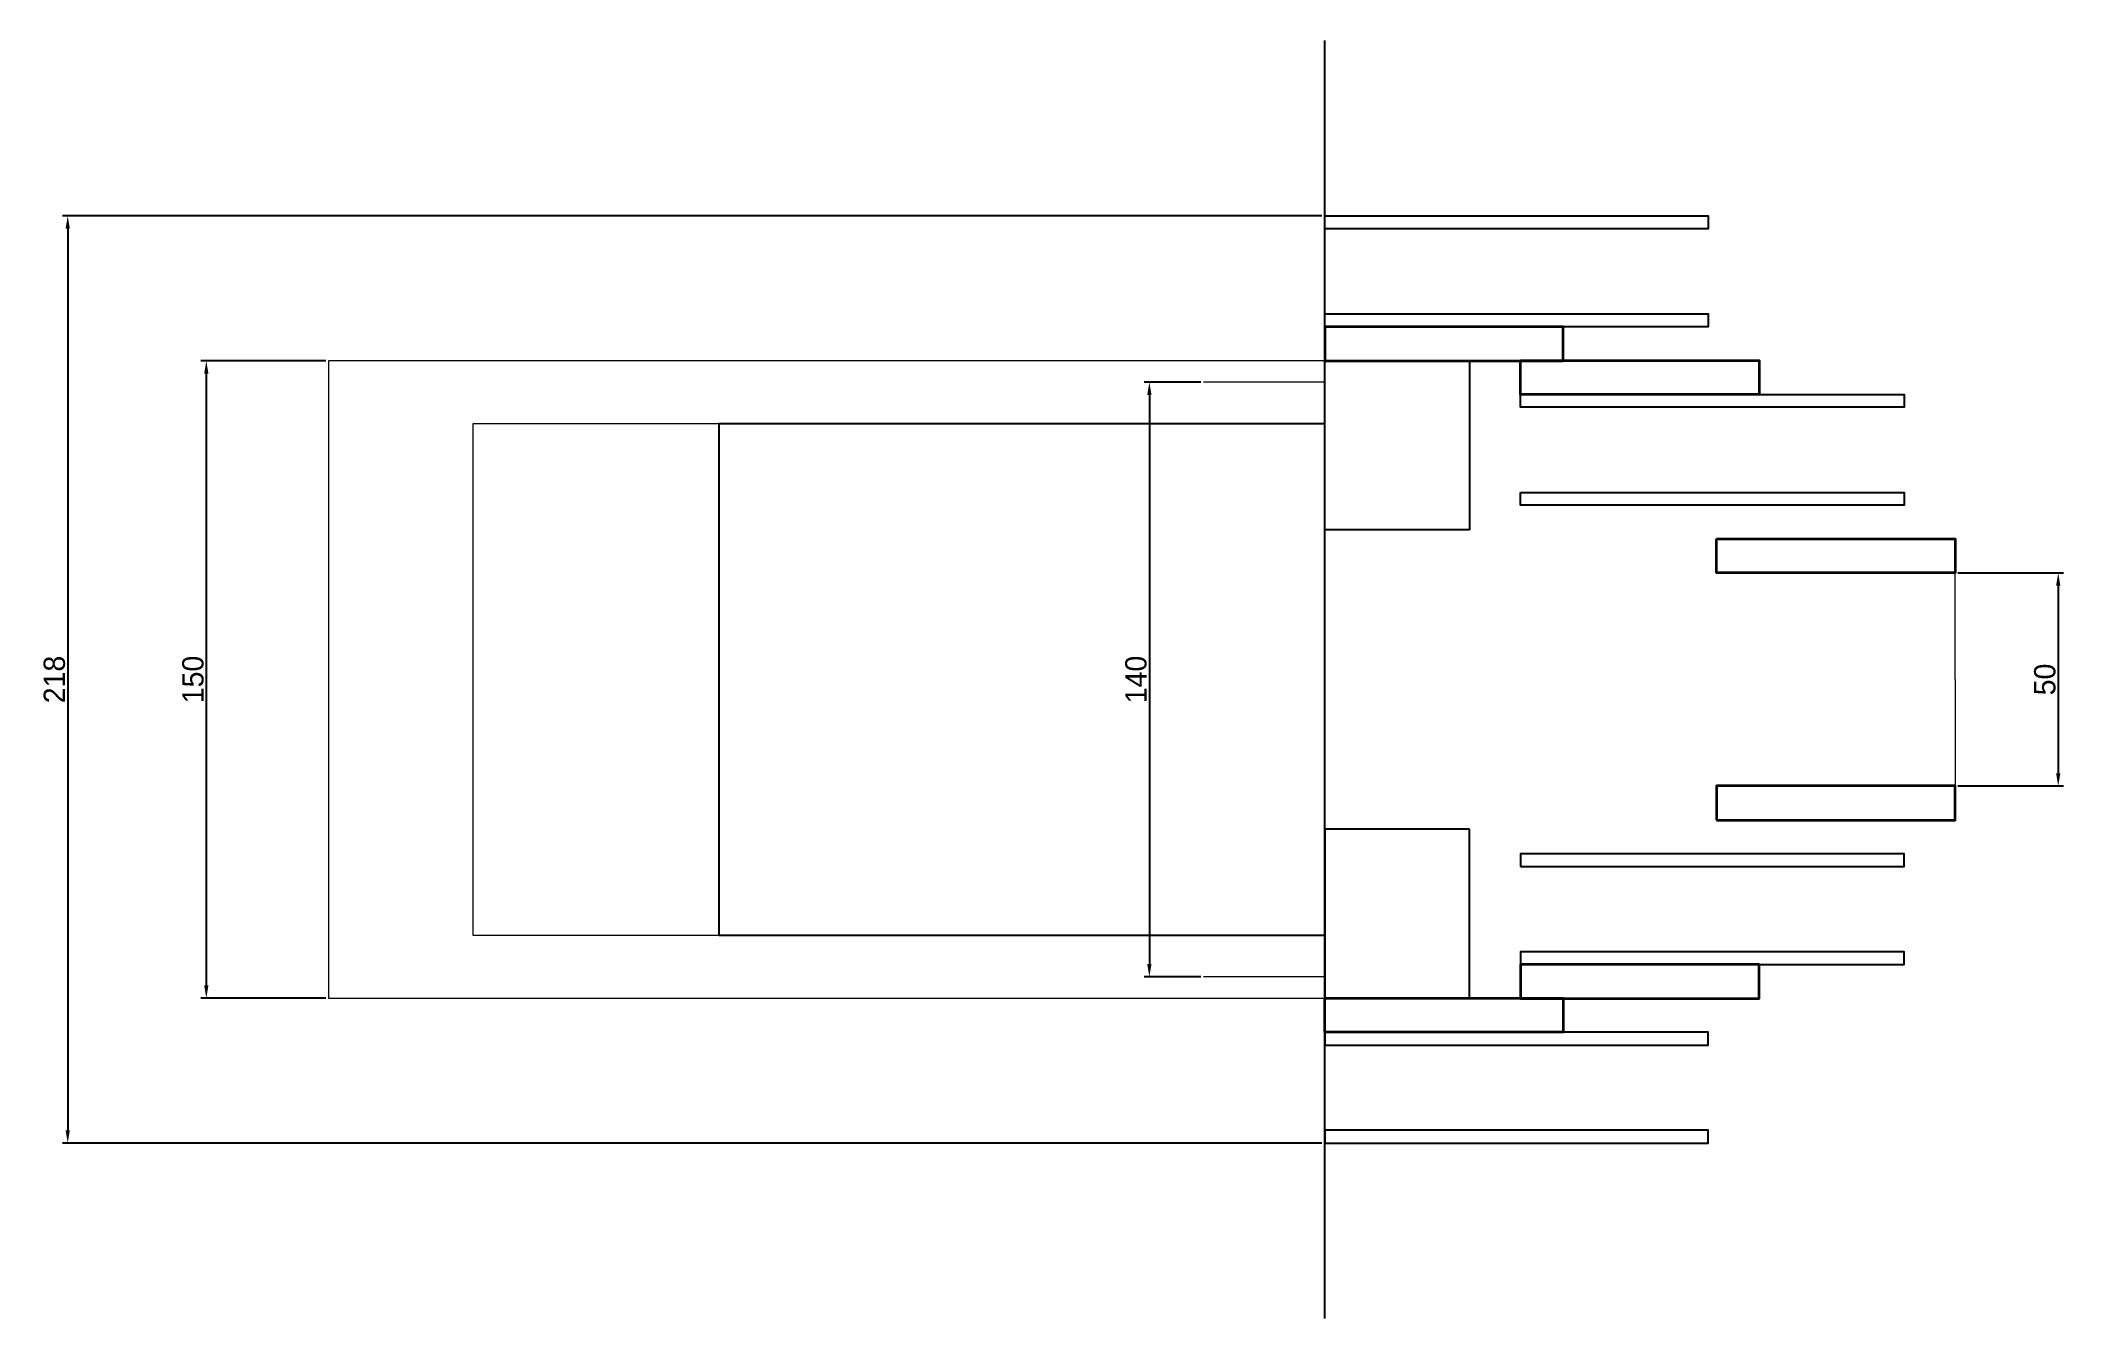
# Model space of a CAD drawing. Header units: millimetres. Extents: x 1146 to 3032, y -1371 to 748.
# Drawn here: x 2557.3 to 3032.3, y -17.4 to 282.6 of the extents above; entities that cross this region are included whole.
import ezdxf

# ---------------------------------------------------------------- set-up
doc = ezdxf.new("R2010")
doc.units = ezdxf.units.MM
doc.header["$LTSCALE"] = 3
doc.layers.add('Arm', color=51, linetype='Continuous', lineweight=35)
doc.layers.add('Dim', color=7, linetype='Continuous', lineweight=18)
doc.layers.add('Perspex', color=151, linetype='Continuous')
doc.dimstyles.new('Copy of ISO-25', dxfattribs={"dimtxt": 5, "dimasz": 3, "dimexe": 1.25, "dimexo": 0.625, "dimtad": 1, "dimdec": 0, "dimdsep": 46, "dimtxsty": 'Standard', "dimcen": 2.5, "dimadec": 0, "dimazin": 0, "dimtfac": 1, "dimtdec": 0, "dimtmove": 0, "dimatfit": 3, "dimfxl": 1, "dimfrac": 2, "dimarcsym": 0})

msp = doc.modelspace()

# ---------------------------------------------------------------- blocks, each defined once
blk = doc.blocks.new('*D42')
at = {"layer": 'Defpoints', "color": 0, "transparency": 16777216}
for p in [(2624.93, 207.43), (2596.26, 57.83), (2624.93, 57.83)]:
    blk.add_point(p, dxfattribs=at)
at = {"layer": 'Dim', "color": 0, "lineweight": -2, "transparency": 16777216}
for p, q in [((2624.31, 207.43), (2595.01, 207.43)), ((2596.26, 204.43), (2596.26, 60.83)), ((2624.31, 57.83), (2595.01, 57.83))]:
    blk.add_line(p, q, dxfattribs=at)
at = {"layer": 'Dim', "color": 0, "transparency": 16777216}
for points in [[(2595.76, 204.43), (2596.76, 204.43), (2596.26, 207.43)], [(2595.76, 60.83), (2596.76, 60.83), (2596.26, 57.83)]]:
    blk.add_solid(points, dxfattribs=at)
at = {"layer": 'Dim', "color": 0, "transparency": 16777216, "insert": (2593.14, 132.63), "char_height": 5, "attachment_point": 5, "rotation": 90}
blk.add_mtext('150', dxfattribs=at)
blk = doc.blocks.new('*D43')
at = {"layer": 'Defpoints', "color": 0, "transparency": 16777216}
for p in [(3006.81, 157.63), (3006.81, 107.63), (3031.01, 107.63)]:
    blk.add_point(p, dxfattribs=at)
at = {"layer": 'Dim', "color": 0, "lineweight": -2, "transparency": 16777216}
for p, q in [((3007.43, 157.63), (3032.26, 157.63)), ((3031.01, 154.63), (3031.01, 110.63)), ((3007.43, 107.63), (3032.26, 107.63))]:
    blk.add_line(p, q, dxfattribs=at)
at = {"layer": 'Dim', "color": 0, "transparency": 16777216}
for points in [[(3030.51, 154.63), (3031.51, 154.63), (3031.01, 157.63)], [(3030.51, 110.63), (3031.51, 110.63), (3031.01, 107.63)]]:
    blk.add_solid(points, dxfattribs=at)
at = {"layer": 'Dim', "color": 0, "transparency": 16777216, "insert": (3027.89, 132.63), "char_height": 5, "attachment_point": 5, "rotation": 90}
blk.add_mtext('50', dxfattribs=at)
blk = doc.blocks.new('*D44')
at = {"layer": 'Defpoints', "color": 0, "transparency": 16777216}
for p in [(2830.39, 202.43), (2817.65, 62.83), (2830.39, 62.83)]:
    blk.add_point(p, dxfattribs=at)
at = {"layer": 'Dim', "color": 0, "lineweight": -2, "transparency": 16777216}
for p, q in [((2829.76, 202.43), (2816.4, 202.43)), ((2817.65, 199.43), (2817.65, 65.83)), ((2829.76, 62.83), (2816.4, 62.83))]:
    blk.add_line(p, q, dxfattribs=at)
at = {"layer": 'Dim', "color": 0, "transparency": 16777216}
for points in [[(2817.15, 199.43), (2818.15, 199.43), (2817.65, 202.43)], [(2817.15, 65.83), (2818.15, 65.83), (2817.65, 62.83)]]:
    blk.add_solid(points, dxfattribs=at)
at = {"layer": 'Dim', "color": 0, "transparency": 16777216, "insert": (2814.52, 132.63), "char_height": 5, "attachment_point": 5, "rotation": 90}
blk.add_mtext('140', dxfattribs=at)
blk = doc.blocks.new('*D45')
at = {"layer": 'Defpoints', "color": 0, "transparency": 16777216}
for p in [(2858.81, 241.43), (2563.73, 23.83), (2858.81, 23.83)]:
    blk.add_point(p, dxfattribs=at)
at = {"layer": 'Dim', "color": 0, "lineweight": -2, "transparency": 16777216}
for p, q in [((2858.18, 241.43), (2562.48, 241.43)), ((2563.73, 238.43), (2563.73, 26.83)), ((2858.18, 23.83), (2562.48, 23.83))]:
    blk.add_line(p, q, dxfattribs=at)
at = {"layer": 'Dim', "color": 0, "transparency": 16777216}
for points in [[(2563.23, 238.43), (2564.23, 238.43), (2563.73, 241.43)], [(2563.23, 26.83), (2564.23, 26.83), (2563.73, 23.83)]]:
    blk.add_solid(points, dxfattribs=at)
at = {"layer": 'Dim', "color": 0, "transparency": 16777216, "insert": (2560.61, 132.63), "char_height": 5, "attachment_point": 5, "rotation": 90}
blk.add_mtext('218', dxfattribs=at)

# ---------------------------------------------------------------- dimensions: what is measured, and where the dimension line sits
at = {"layer": 'Dim'}
for base, p1, p2, picture, middle in [((2563.73, 23.83), (2858.81, 241.43), (2858.81, 23.83), '*D45', (2560.61, 132.63)), ((2596.26, 57.83), (2624.93, 207.43), (2624.93, 57.83), '*D42', (2593.14, 132.63)), ((2817.65, 62.83), (2830.39, 202.43), (2830.39, 62.83), '*D44', (2814.52, 132.63)), ((3031.01, 107.63), (3006.81, 157.63), (3006.81, 107.63), '*D43', (3027.89, 132.63))]:
    dim = msp.add_linear_dim(base=base, p1=p1, p2=p2, angle=90, dimstyle='Copy of ISO-25', dxfattribs=at)
    dim.commit()
    dim.dimension.update_dxf_attribs({"geometry": picture, "text_midpoint": middle})

# ---------------------------------------------------------------- linework, layer by layer
for p, q in [((2858.81, -17.37), (2858.81, 282.63)), ((2858.81, 72.63), (2858.81, 192.63))]:
    msp.add_line(p, q)
for points in [[(2892.81, 167.73), (2858.81, 167.73), (2858.81, 207.43), (2892.81, 207.43)], [(2892.81, 97.53), (2858.81, 97.53), (2858.81, 57.83), (2892.81, 57.83)]]:
    msp.add_lwpolyline(points, close=True)
at = {"layer": 'Arm'}
for points in [[(2858.81, 207.43), (2914.81, 207.43), (2914.81, 215.43), (2858.81, 215.43)], [(2904.81, 207.53), (2960.81, 207.53), (2960.81, 199.53), (2904.81, 199.53)], [(2950.81, 165.63), (3006.81, 165.63), (3006.81, 157.63), (2950.81, 157.63)], [(2950.81, 99.63), (3006.81, 99.63), (3006.81, 107.63), (2950.81, 107.63)], [(2904.81, 57.73), (2960.81, 57.73), (2960.81, 65.73), (2904.81, 65.73)], [(2858.81, 57.83), (2914.81, 57.83), (2914.81, 49.83), (2858.81, 49.83)]]:
    msp.add_lwpolyline(points, close=True, dxfattribs=at)
at = {"layer": 'Dim'}
for p, q in [((2858.81, 207.43), (2858.81, 202.43)), ((2858.81, 202.43), (2830.39, 202.43)), ((3006.81, 132.63), (3006.81, 157.63)), ((3006.81, 132.63), (3006.81, 107.63)), ((2858.81, 62.83), (2830.39, 62.83))]:
    msp.add_line(p, q, dxfattribs=at)
for points in [[(2858.81, 207.43), (2624.93, 207.43), (2624.93, 57.83), (2858.81, 57.83)], [(2658.81, 72.63), (2858.81, 72.63), (2858.81, 192.63), (2658.81, 192.63)]]:
    msp.add_lwpolyline(points, close=True, dxfattribs=at)
at = {"layer": 'Perspex'}
for points in [[(2858.81, 241.43), (2948.81, 241.43), (2948.81, 238.43), (2858.81, 238.43)], [(2858.81, 218.43), (2948.81, 218.43), (2948.81, 215.43), (2858.81, 215.43)], [(2904.81, 199.53), (2994.81, 199.53), (2994.81, 196.53), (2904.81, 196.53)], [(2858.81, 192.63), (2716.62, 192.63), (2716.62, 72.63), (2858.81, 72.63)], [(2904.81, 176.53), (2994.81, 176.53), (2994.81, 173.53), (2904.81, 173.53)], [(2904.81, 88.73), (2994.81, 88.73), (2994.81, 91.73), (2904.81, 91.73)], [(2904.81, 65.73), (2994.81, 65.73), (2994.81, 68.73), (2904.81, 68.73)], [(2858.81, 46.83), (2948.81, 46.83), (2948.81, 49.83), (2858.81, 49.83)], [(2858.81, 23.83), (2948.81, 23.83), (2948.81, 26.83), (2858.81, 26.83)]]:
    msp.add_lwpolyline(points, close=True, dxfattribs=at)

msp.set_redraw_order([(e.dxf.handle, doc.entitydb.next_handle()) for e in msp.query("TEXT MTEXT ATTDEF DIMENSION ARC_DIMENSION")])  # texts and dimensions are drawn at this point

doc.saveas('drawing.dxf')
